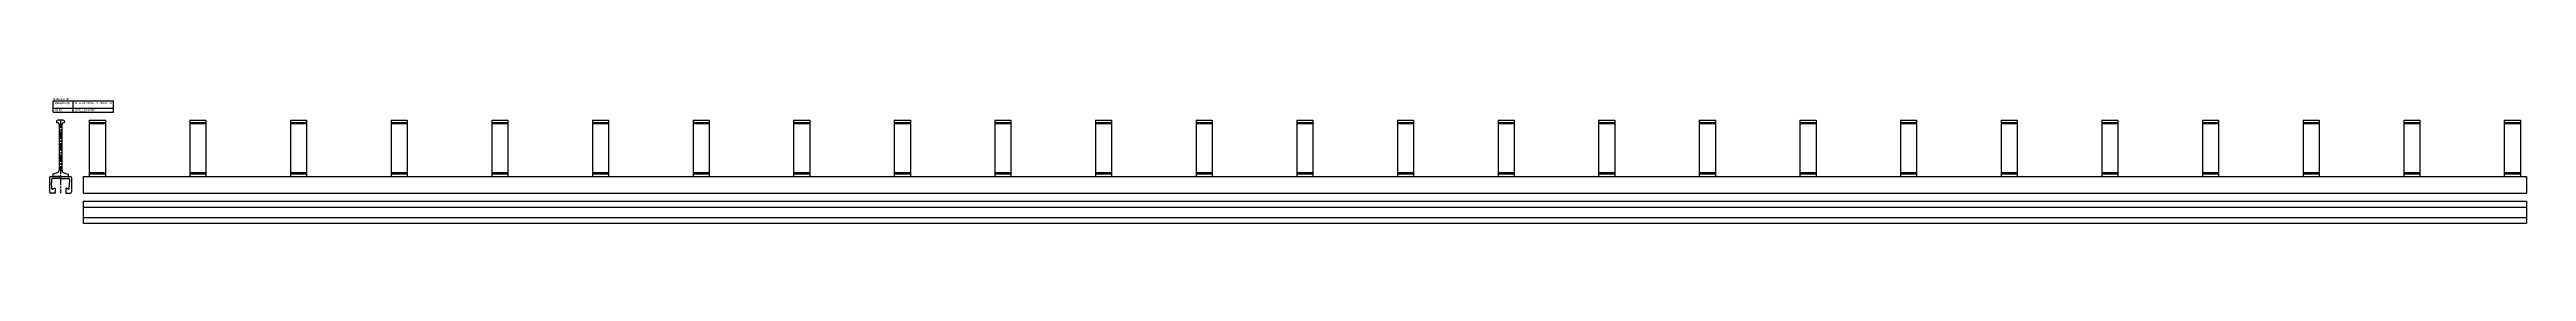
# Model space of a CAD drawing. Header units: millimetres. Extents: x 11325 to 17479, y -770 to 2743.
# Drawn here: x 11325 to 17479, y -770 to -457 of the extents above; entities that cross this region are included whole.
import ezdxf

# ---------------------------------------------------------------- set-up
doc = ezdxf.new("R2010")
doc.units = ezdxf.units.MM
doc.header["$LTSCALE"] = 0.1
doc.linetypes.add('MITTE2', pattern=[28.575, 19.05, -3.175, 3.175, -3.175])
doc.layers.add('Halfen', color=2, linetype='CONTINUOUS')
doc.styles.add('ARIAL50', font='arial.ttf', dxfattribs={"height": 5})

msp = doc.modelspace()

# ---------------------------------------------------------------- linework, layer by layer
at = {"layer": 'Halfen'}
for p, q in [((11333.7, -464.8), (11483.7, -464.8)), ((11333.7, -492.8), (11333.7, -464.8)), ((11333.7, -482.8), (11483.7, -482.8)), ((11383.7, -492.8), (11383.7, -464.8)), ((11483.7, -492.8), (11483.7, -464.8)), ((11333.7, -492.8), (11483.7, -492.8)), ((11342.3, -515.8), (11342.3, -517.7)), ((11345.8, -519.4), (11343.1, -518.6)), ((11359.3, -512.8), (11345.3, -512.8)), ((11348.8, -523.2), (11348.8, -637.5)), ((11355.9, -523.2), (11355.9, -637.5)), ((11358.8, -519.4), (11361.6, -518.6)), ((11362.3, -515.8), (11362.3, -517.7)), ((11423.7, -512.8), (11463.7, -512.8)), ((11423.7, -512.8), (11423.7, -652.8)), ((11423.7, -518.7), (11463.7, -518.7)), ((11463.7, -512.8), (11463.7, -652.8)), ((11673.7, -512.8), (11713.7, -512.8)), ((11673.7, -512.8), (11673.7, -652.8)), ((11673.7, -518.7), (11713.7, -518.7)), ((11713.7, -512.8), (11713.7, -652.8)), ((11923.7, -512.8), (11963.7, -512.8)), ((11923.7, -512.8), (11923.7, -652.8)), ((11923.7, -518.7), (11963.7, -518.7)), ((11963.7, -512.8), (11963.7, -652.8)), ((12173.7, -512.8), (12213.7, -512.8)), ((12173.7, -512.8), (12173.7, -652.8)), ((12173.7, -518.7), (12213.7, -518.7)), ((12213.7, -512.8), (12213.7, -652.8)), ((12423.7, -512.8), (12463.7, -512.8)), ((12423.7, -512.8), (12423.7, -652.8)), ((12423.7, -518.7), (12463.7, -518.7)), ((12463.7, -512.8), (12463.7, -652.8)), ((12673.7, -512.8), (12713.7, -512.8)), ((12673.7, -512.8), (12673.7, -652.8)), ((12673.7, -518.7), (12713.7, -518.7)), ((12713.7, -512.8), (12713.7, -652.8)), ((12923.7, -512.8), (12963.7, -512.8)), ((12923.7, -512.8), (12923.7, -652.8)), ((12923.7, -518.7), (12963.7, -518.7)), ((12963.7, -512.8), (12963.7, -652.8)), ((13173.7, -512.8), (13213.7, -512.8)), ((13173.7, -512.8), (13173.7, -652.8)), ((13173.7, -518.7), (13213.7, -518.7)), ((13213.7, -512.8), (13213.7, -652.8)), ((13423.7, -512.8), (13463.7, -512.8)), ((13423.7, -512.8), (13423.7, -652.8)), ((13423.7, -518.7), (13463.7, -518.7)), ((13463.7, -512.8), (13463.7, -652.8)), ((13673.7, -512.8), (13713.7, -512.8)), ((13673.7, -512.8), (13673.7, -652.8)), ((13673.7, -518.7), (13713.7, -518.7)), ((13713.7, -512.8), (13713.7, -652.8)), ((13923.7, -512.8), (13963.7, -512.8)), ((13923.7, -512.8), (13923.7, -652.8)), ((13923.7, -518.7), (13963.7, -518.7)), ((13963.7, -512.8), (13963.7, -652.8)), ((14173.7, -512.8), (14213.7, -512.8)), ((14173.7, -512.8), (14173.7, -652.8)), ((14173.7, -518.7), (14213.7, -518.7)), ((14213.7, -512.8), (14213.7, -652.8)), ((14423.7, -512.8), (14463.7, -512.8)), ((14423.7, -512.8), (14423.7, -652.8)), ((14423.7, -518.7), (14463.7, -518.7)), ((14463.7, -512.8), (14463.7, -652.8)), ((14673.7, -512.8), (14713.7, -512.8)), ((14673.7, -512.8), (14673.7, -652.8)), ((14673.7, -518.7), (14713.7, -518.7)), ((14713.7, -512.8), (14713.7, -652.8)), ((14923.7, -512.8), (14963.7, -512.8)), ((14923.7, -512.8), (14923.7, -652.8)), ((14923.7, -518.7), (14963.7, -518.7)), ((14963.7, -512.8), (14963.7, -652.8)), ((15173.7, -512.8), (15213.7, -512.8)), ((15173.7, -512.8), (15173.7, -652.8)), ((15173.7, -518.7), (15213.7, -518.7)), ((15213.7, -512.8), (15213.7, -652.8)), ((15423.7, -512.8), (15463.7, -512.8)), ((15423.7, -512.8), (15423.7, -652.8)), ((15423.7, -518.7), (15463.7, -518.7)), ((15463.7, -512.8), (15463.7, -652.8)), ((15673.7, -512.8), (15713.7, -512.8)), ((15673.7, -512.8), (15673.7, -652.8)), ((15673.7, -518.7), (15713.7, -518.7)), ((15713.7, -512.8), (15713.7, -652.8)), ((15923.7, -512.8), (15963.7, -512.8)), ((15923.7, -512.8), (15923.7, -652.8)), ((15923.7, -518.7), (15963.7, -518.7)), ((15963.7, -512.8), (15963.7, -652.8)), ((16173.7, -512.8), (16213.7, -512.8)), ((16173.7, -512.8), (16173.7, -652.8)), ((16173.7, -518.7), (16213.7, -518.7)), ((16213.7, -512.8), (16213.7, -652.8)), ((16423.7, -512.8), (16463.7, -512.8)), ((16423.7, -512.8), (16423.7, -652.8)), ((16423.7, -518.7), (16463.7, -518.7)), ((16463.7, -512.8), (16463.7, -652.8)), ((16673.7, -512.8), (16713.7, -512.8)), ((16673.7, -512.8), (16673.7, -652.8)), ((16673.7, -518.7), (16713.7, -518.7)), ((16713.7, -512.8), (16713.7, -652.8)), ((16923.7, -512.8), (16963.7, -512.8)), ((16923.7, -512.8), (16923.7, -652.8)), ((16923.7, -518.7), (16963.7, -518.7)), ((16963.7, -512.8), (16963.7, -652.8)), ((17173.7, -512.8), (17213.7, -512.8)), ((17173.7, -512.8), (17173.7, -652.8)), ((17173.7, -518.7), (17213.7, -518.7)), ((17213.7, -512.8), (17213.7, -652.8)), ((17423.7, -512.8), (17463.7, -512.8)), ((17423.7, -512.8), (17423.7, -652.8)), ((17423.7, -518.7), (17463.7, -518.7)), ((17463.7, -512.8), (17463.7, -652.8)), ((11325.1, -655.3), (11325.1, -684.8)), ((11327.6, -652.8), (11377.1, -652.8)), ((11330.1, -660.8), (11330.1, -667.8)), ((11330.6, -683.3), (11330.1, -667.8)), ((11352.3, -657.8), (11333.1, -657.8)), ((11333.3, -647.8), (11333.3, -652.8)), ((11343.6, -644.3), (11334.1, -646.9)), ((11352.3, -652.8), (11336.3, -652.8)), ((11352.3, -657.8), (11371.5, -657.8)), ((11361.1, -644.3), (11370.6, -646.9)), ((11371.3, -647.8), (11371.3, -652.8)), ((11374.1, -683.3), (11374.5, -667.8)), ((11374.5, -660.8), (11374.5, -667.8)), ((11379.6, -655.3), (11379.6, -684.8)), ((11408.7, -652.8), (17478.7, -652.8)), ((11408.7, -652.8), (11408.7, -694.8)), ((11423.7, -646.8), (11463.7, -646.8)), ((11673.7, -646.8), (11713.7, -646.8)), ((11923.7, -646.8), (11963.7, -646.8)), ((12173.7, -646.8), (12213.7, -646.8)), ((12423.7, -646.8), (12463.7, -646.8)), ((12673.7, -646.8), (12713.7, -646.8)), ((12923.7, -646.8), (12963.7, -646.8)), ((13173.7, -646.8), (13213.7, -646.8)), ((13423.7, -646.8), (13463.7, -646.8)), ((13673.7, -646.8), (13713.7, -646.8)), ((13923.7, -646.8), (13963.7, -646.8)), ((14173.7, -646.8), (14213.7, -646.8)), ((14423.7, -646.8), (14463.7, -646.8)), ((14673.7, -646.8), (14713.7, -646.8)), ((14923.7, -646.8), (14963.7, -646.8)), ((15173.7, -646.8), (15213.7, -646.8)), ((15423.7, -646.8), (15463.7, -646.8)), ((15673.7, -646.8), (15713.7, -646.8)), ((15923.7, -646.8), (15963.7, -646.8)), ((16173.7, -646.8), (16213.7, -646.8)), ((16423.7, -646.8), (16463.7, -646.8)), ((16673.7, -646.8), (16713.7, -646.8)), ((16923.7, -646.8), (16963.7, -646.8)), ((17173.7, -646.8), (17213.7, -646.8)), ((17423.7, -646.8), (17463.7, -646.8)), ((17478.7, -652.8), (17478.7, -694.8)), ((11325.1, -684.8), (11325.1, -692.3)), ((11337.8, -694.8), (11327.6, -694.8)), ((11332.8, -684.5), (11337.1, -682.1)), ((11339.3, -683.4), (11339.3, -693.3)), ((11365.3, -683.4), (11365.3, -693.3)), ((11366.8, -694.8), (11377.1, -694.8)), ((11371.8, -684.5), (11367.6, -682.1)), ((11379.6, -684.8), (11379.6, -692.3)), ((11408.7, -694.8), (17478.7, -694.8)), ((11408.7, -715), (17478.7, -715)), ((11408.7, -715), (11408.7, -769.5)), ((11408.7, -729.3), (17478.7, -729.3)), ((17428.7, -694.8), (17478.7, -694.8)), ((17478.7, -715), (17478.7, -769.5)), ((11408.7, -755.3), (17478.7, -755.3)), ((11408.7, -769.5), (17478.7, -769.5))]:
    msp.add_line(p, q, dxfattribs=at)
at = {"layer": 'Halfen', "color": 1, "linetype": 'MITTE2', "ltscale": 10}
msp.add_line((11352.3, -512.8), (11352.3, -694.8), dxfattribs=at)
at = {"layer": 'Halfen', "color": 1}
for p, q in [((11425.5, -520.7), (11462, -520.7)), ((11675.5, -520.7), (11712, -520.7)), ((11925.5, -520.7), (11962, -520.7)), ((12175.5, -520.7), (12212, -520.7)), ((12425.5, -520.7), (12462, -520.7)), ((12675.5, -520.7), (12712, -520.7)), ((12925.5, -520.7), (12962, -520.7)), ((13175.5, -520.7), (13212, -520.7)), ((13425.5, -520.7), (13462, -520.7)), ((13675.5, -520.7), (13712, -520.7)), ((13925.5, -520.7), (13962, -520.7)), ((14175.5, -520.7), (14212, -520.7)), ((14425.5, -520.7), (14462, -520.7)), ((14675.5, -520.7), (14712, -520.7)), ((14925.5, -520.7), (14962, -520.7)), ((15175.5, -520.7), (15212, -520.7)), ((15425.5, -520.7), (15462, -520.7)), ((15675.5, -520.7), (15712, -520.7)), ((15925.5, -520.7), (15962, -520.7)), ((16175.5, -520.7), (16212, -520.7)), ((16425.5, -520.7), (16462, -520.7)), ((16675.5, -520.7), (16712, -520.7)), ((16925.5, -520.7), (16962, -520.7)), ((17175.5, -520.7), (17212, -520.7)), ((17425.5, -520.7), (17462, -520.7)), ((11425.5, -643.3), (11462, -643.3)), ((11675.5, -643.3), (11712, -643.3)), ((11925.5, -643.3), (11962, -643.3)), ((12175.5, -643.3), (12212, -643.3)), ((12425.5, -643.3), (12462, -643.3)), ((12675.5, -643.3), (12712, -643.3)), ((12925.5, -643.3), (12962, -643.3)), ((13175.5, -643.3), (13212, -643.3)), ((13425.5, -643.3), (13462, -643.3)), ((13675.5, -643.3), (13712, -643.3)), ((13925.5, -643.3), (13962, -643.3)), ((14175.5, -643.3), (14212, -643.3)), ((14425.5, -643.3), (14462, -643.3)), ((14675.5, -643.3), (14712, -643.3)), ((14925.5, -643.3), (14962, -643.3)), ((15175.5, -643.3), (15212, -643.3)), ((15425.5, -643.3), (15462, -643.3)), ((15675.5, -643.3), (15712, -643.3)), ((15925.5, -643.3), (15962, -643.3)), ((16175.5, -643.3), (16212, -643.3)), ((16425.5, -643.3), (16462, -643.3)), ((16675.5, -643.3), (16712, -643.3)), ((16925.5, -643.3), (16962, -643.3)), ((17175.5, -643.3), (17212, -643.3)), ((17425.5, -643.3), (17462, -643.3))]:
    msp.add_line(p, q, dxfattribs=at)
at = {"layer": 'Halfen'}
for centre, radius, start, end in [((11345.3, -515.8), 3, 90, 180), ((11343.3, -517.7), 1, 180, 255), ((11344.8, -523.2), 4, 0, 75), ((11359.9, -523.2), 4, 105, 180), ((11359.3, -515.8), 3, 0, 90), ((11361.3, -517.7), 1, 285, 0), ((11327.6, -655.3), 2.5, 90, 180), ((11333.1, -660.8), 3, 90, 181.19271), ((11334.3, -647.8), 1, 105, 180), ((11341.8, -637.5), 7, 285, 0), ((11362.9, -637.5), 7, 180, 255), ((11370.3, -647.8), 1, 0, 75), ((11371.5, -660.8), 3, 358.80729, 90), ((11377.1, -655.3), 2.5, 0, 90), ((11327.6, -692.3), 2.5, 180, 270), ((11332.1, -683.2), 1.5, 181.19271, 300), ((11337.8, -683.4), 1.5, 0, 120), ((11337.8, -693.3), 1.5, 270, 0), ((11366.8, -683.4), 1.5, 60, 180), ((11366.8, -693.3), 1.5, 180, 270), ((11372.6, -683.2), 1.5, 240, 358.80729), ((11377.1, -692.3), 2.5, 270, 0)]:
    msp.add_arc(centre, radius, start, end, dxfattribs=at)

# ---------------------------------------------------------------- texts
at = {"layer": 'Halfen', "style": 'ARIAL50'}
for s, p in [('feuerverzinkt', (11333.7, -462.3)), ('Benennung', (11338.7, -472.3)), ('Id. Nr.', (11338.7, -490.3)), ('2001.110-00003', (11388.7, -490.3)), ('HTA-CE 55/42 - fv - 6070 - VF', (11388.7, -472.3))]:
    msp.add_text(s, height=5, dxfattribs=at).set_placement(p)

doc.saveas('drawing.dxf')
